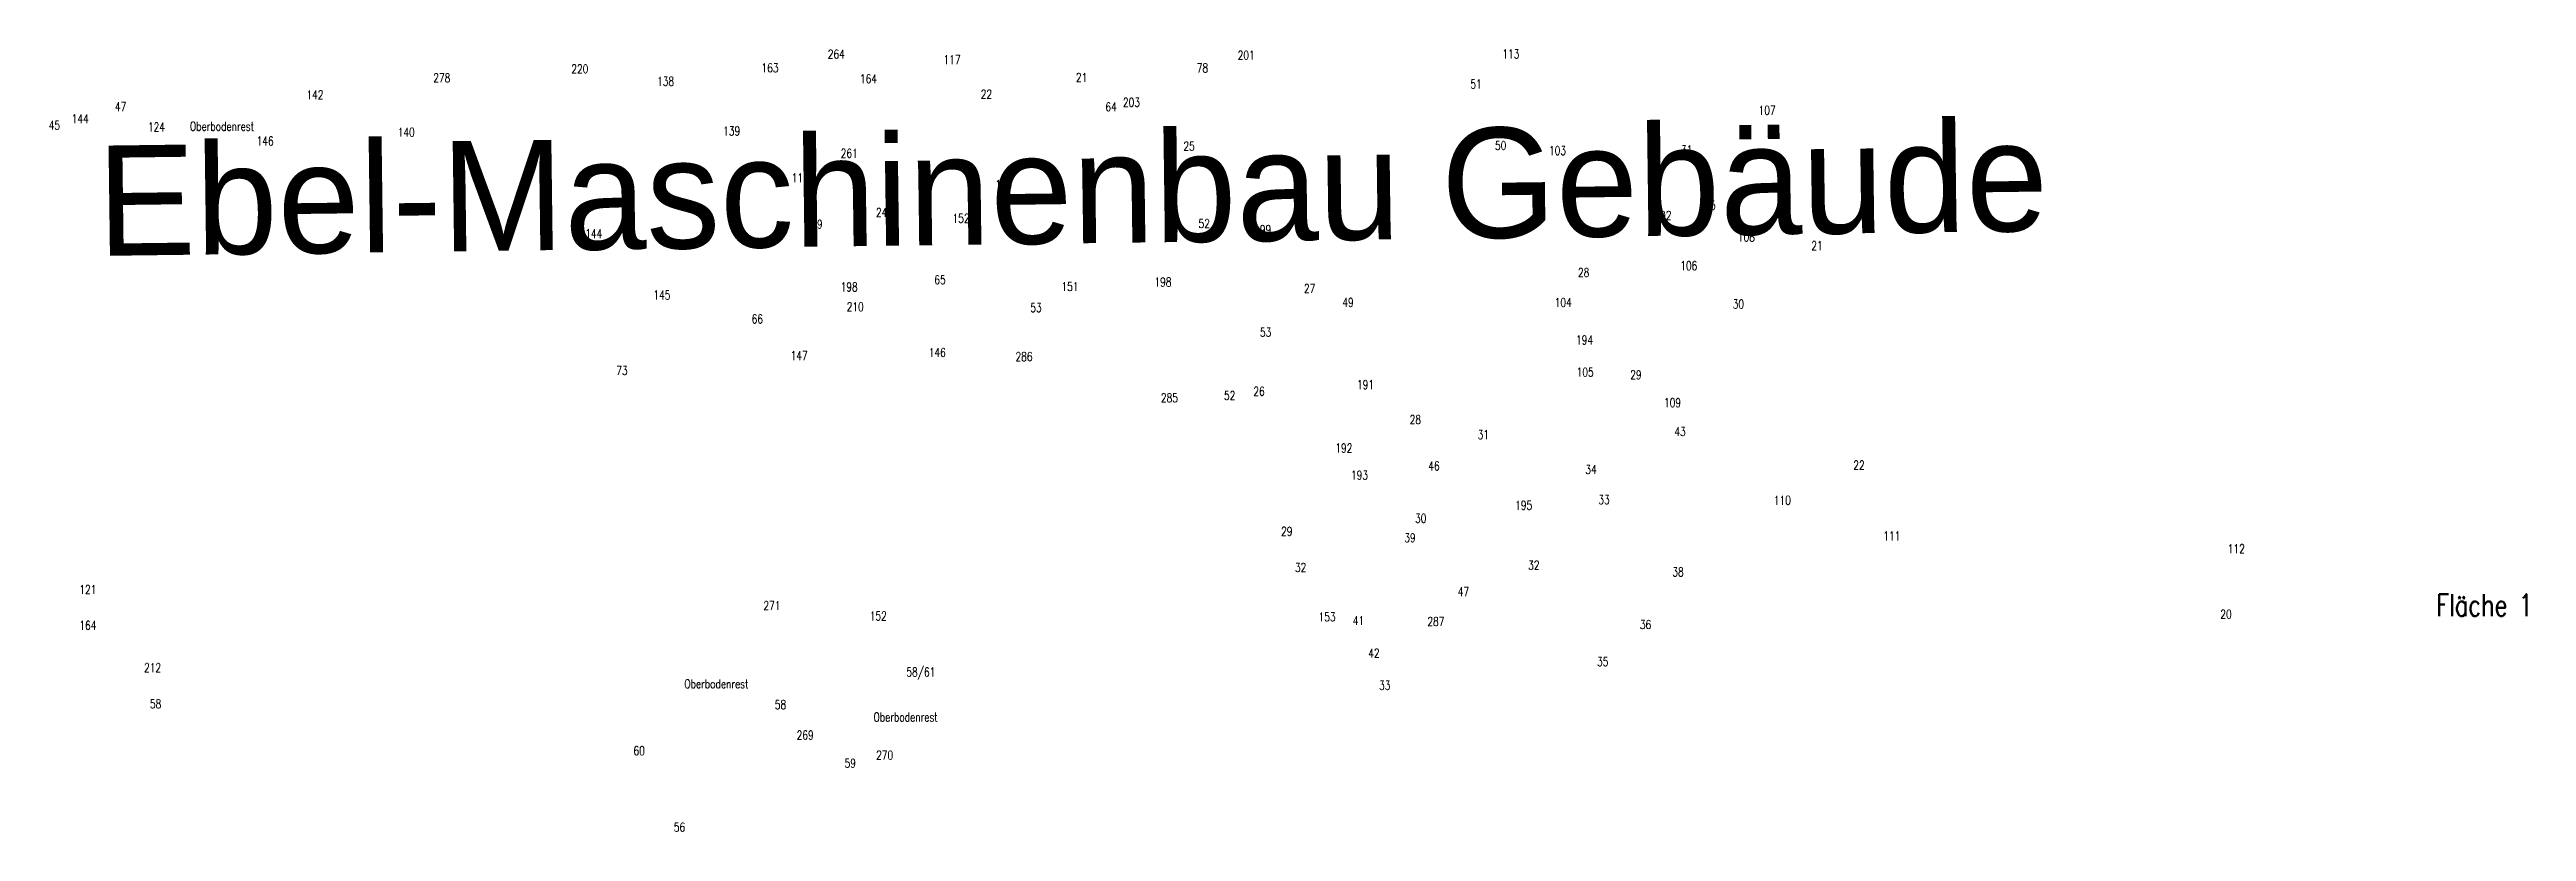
# Model space of a CAD drawing. Header units: metres. Extents: x 4462695 to 4462802, y 5794005 to 5794153.
# Drawn here: x 4462745.4 to 4462801.6, y 5794111.5 to 5794129.2 of the extents above; entities that cross this region are included whole.
import ezdxf

# ---------------------------------------------------------------- set-up
doc = ezdxf.new("R2010")
doc.units = ezdxf.units.M
for name, color, linetype in [('Befundnummern', 7, 'Continuous'), ('Flächengrenzen', 1, 'Continuous'), ('Parkplatz', 152, 'Continuous'), ('Profile', 5, 'Continuous')]:
    doc.layers.add(name, color=color, linetype=linetype)
doc.styles.add('ROMANS', font='ROMANS.shx', dxfattribs={"width": 0.75})

msp = doc.modelspace()

# ---------------------------------------------------------------- texts
at = {"layer": 'Befundnummern', "style": 'ROMANS', "width": 0.75}
for s, p in [('220', (4462757.248, 5794128.669, -0.008)), ('264', (4462763.063, 5794129.005, -0.008)), ('201', (4462772.356, 5794128.981, -0.008)), ('113', (4462778.359, 5794129.008, -0.008)), ('278', (4462754.117, 5794128.465, 53.075)), ('138', (4462759.192, 5794128.388, -0.008)), ('22', (4462766.531, 5794128.096, -0.008)), ('21', (4462768.688, 5794128.473, -0.008)), ('47', (4462746.899, 5794127.811, -0.008)), ('203', (4462769.755, 5794127.911, -0.008)), ('107', (4462784.167, 5794127.73, -0.008)), ('45', (4462745.397, 5794127.392, -0.008)), ('Oberbodenrest', (4462748.599, 5794127.367, -0.008)), ('140', (4462753.312, 5794127.233, 53.075)), ('139', (4462760.69, 5794127.261, -0.008)), ('261', (4462763.356, 5794126.755, -0.008)), ('25', (4462771.127, 5794126.917, -0.008)), ('103', (4462779.415, 5794126.816, -0.008)), ('149', (4462766.863, 5794126.045, -0.008)), ('24', (4462764.155, 5794125.412, -0.008)), ('102', (4462781.807, 5794125.345, -0.008)), ('144', (4462757.564, 5794124.931, 53.075)), ('209', (4462762.56, 5794125.146, -0.008)), ('199', (4462772.731, 5794125.024, -0.008)), ('108', (4462783.698, 5794124.858, -0.008)), ('106', (4462782.391, 5794124.206, -0.008)), ('151', (4462768.362, 5794123.732, -0.008)), ('198', (4462770.47, 5794123.835, -0.008)), ('27', (4462773.86, 5794123.688, -0.008)), ('145', (4462759.108, 5794123.54, 53.075)), ('210', (4462763.493, 5794123.274, -0.008)), ('104', (4462779.545, 5794123.371, -0.008)), ('194', (4462780.028, 5794122.521, -0.008)), ('147', (4462762.22, 5794122.166, -0.008)), ('146', (4462765.352, 5794122.237, -0.008)), ('286', (4462767.319, 5794122.144, -0.008)), ('26', (4462772.712, 5794121.357, -0.008)), ('191', (4462775.062, 5794121.508, -0.008)), ('105', (4462780.043, 5794121.792, -0.008)), ('285', (4462770.615, 5794121.208, -0.008)), ('109', (4462782.024, 5794121.098, -0.008)), ('28', (4462776.257, 5794120.718, -0.008)), ('31', (4462777.797, 5794120.373, -0.008)), ('192', (4462774.572, 5794120.07, -0.008)), ('193', (4462774.926, 5794119.456, -0.008)), ('34', (4462780.241, 5794119.584, -0.008)), ('195', (4462778.649, 5794118.772, -0.008)), ('110', (4462784.514, 5794118.885, -0.008)), ('29', (4462773.342, 5794118.181, -0.008)), ('30', (4462776.379, 5794118.476, -0.008)), ('111', (4462786.995, 5794118.076, -0.008)), ('32', (4462778.943, 5794117.412, -0.008)), ('112', (4462794.808, 5794117.786, -0.008)), ('271', (4462761.604, 5794116.497, -0.008)), ('152', (4462764.014, 5794116.261, -0.008)), ('164', (4462746.092, 5794116.048, 53.075)), ('153', (4462774.19, 5794116.24, -0.008)), ('287', (4462776.659, 5794116.135, -0.008)), ('35', (4462780.506, 5794115.226, -0.008)), ('Oberbodenrest', (4462759.81, 5794114.722, -0.008)), ('33', (4462775.563, 5794114.687, -0.008)), ('58', (4462747.691, 5794114.268, 53.075)), ('269', (4462762.357, 5794113.56, -0.008)), ('Oberbodenrest', (4462764.1, 5794113.969, -0.008)), ('60', (4462758.657, 5794113.205, -0.008)), ('270', (4462764.159, 5794113.105, -0.008))]:
    msp.add_text(s, height=0.2, dxfattribs=at).set_placement(p)
at = {"layer": 'Flächengrenzen', "style": 'ROMANS', "width": 0.75}
msp.add_text('Fläche 1', height=0.5, dxfattribs=at).set_placement((4462799.538, 5794116.358, -0.008))
at = {"layer": 'Parkplatz'}
msp.add_text('Ebel-Maschinenbau Gebäude', height=2.5, rotation=0.7384, dxfattribs=at).set_placement((4462746.512, 5794124.527, 54.465))
msp.add_text('Ebel-Maschinenbau Gebäude', height=2.5, rotation=0.7384, dxfattribs=at).set_placement((4462746.512, 5794124.527, 54.465))
at = {"layer": 'Profile', "style": 'ROMANS', "width": 0.75}
for s, p in [('163', (4462761.56, 5794128.694, -0.008)), ('117', (4462765.687, 5794128.88, -0.008)), ('78', (4462771.43, 5794128.69, -0.008)), ('142', (4462751.241, 5794128.081, -0.008)), ('164', (4462763.792, 5794128.445, -0.008)), ('51', (4462777.633, 5794128.325, -0.008)), ('144', (4462745.918, 5794127.537, -0.008)), ('64', (4462769.357, 5794127.809, -0.008)), ('124', (4462747.648, 5794127.353, -0.008)), ('146', (4462750.111, 5794127.033, -0.008)), ('50', (4462778.191, 5794126.931, -0.008)), ('31', (4462782.408, 5794126.83, -0.008)), ('116', (4462762.244, 5794126.197, -0.008)), ('152', (4462765.891, 5794125.281, -0.008)), ('35', (4462782.939, 5794125.576, -0.008)), ('52', (4462771.469, 5794125.161, 51.225)), ('21', (4462785.364, 5794124.661, -0.008)), ('198', (4462763.354, 5794123.723, 51.225)), ('65', (4462765.477, 5794123.887, 51.225)), ('28', (4462780.073, 5794124.053, -0.008)), ('53', (4462767.655, 5794123.254, 51.225)), ('49', (4462774.731, 5794123.373, -0.008)), ('30', (4462783.583, 5794123.336, -0.008)), ('66', (4462761.335, 5794122.997, 51.225)), ('53', (4462772.862, 5794122.697, 51.225)), ('73', (4462758.268, 5794121.83, 51.225)), ('29', (4462781.257, 5794121.73, -0.008)), ('52', (4462772.047, 5794121.263, 51.225)), ('43', (4462782.26, 5794120.444, -0.008)), ('46', (4462776.679, 5794119.663, -0.008)), ('22', (4462786.316, 5794119.684, -0.008)), ('33', (4462780.533, 5794118.898, -0.008)), ('39', (4462776.134, 5794118.035, -0.008)), ('121', (4462746.092, 5794116.861, -0.008)), ('32', (4462773.654, 5794117.359, 51.225)), ('38', (4462782.213, 5794117.259, -0.008)), ('47', (4462777.346, 5794116.811, -0.008)), ('20', (4462794.639, 5794116.304, -0.008)), ('41', (4462774.966, 5794116.157, 51.166)), ('36', (4462781.476, 5794116.066, -0.008)), ('42', (4462775.317, 5794115.416, 51.166)), ('212', (4462747.56, 5794115.09, -0.008)), ('58/61', (4462764.844, 5794114.99, -0.008)), ('58', (4462761.862, 5794114.25, -0.008)), ('59', (4462763.443, 5794112.922, -0.008)), ('56', (4462759.571, 5794111.473, -0.008))]:
    msp.add_text(s, height=0.2, dxfattribs=at).set_placement(p)

doc.saveas('drawing.dxf')
